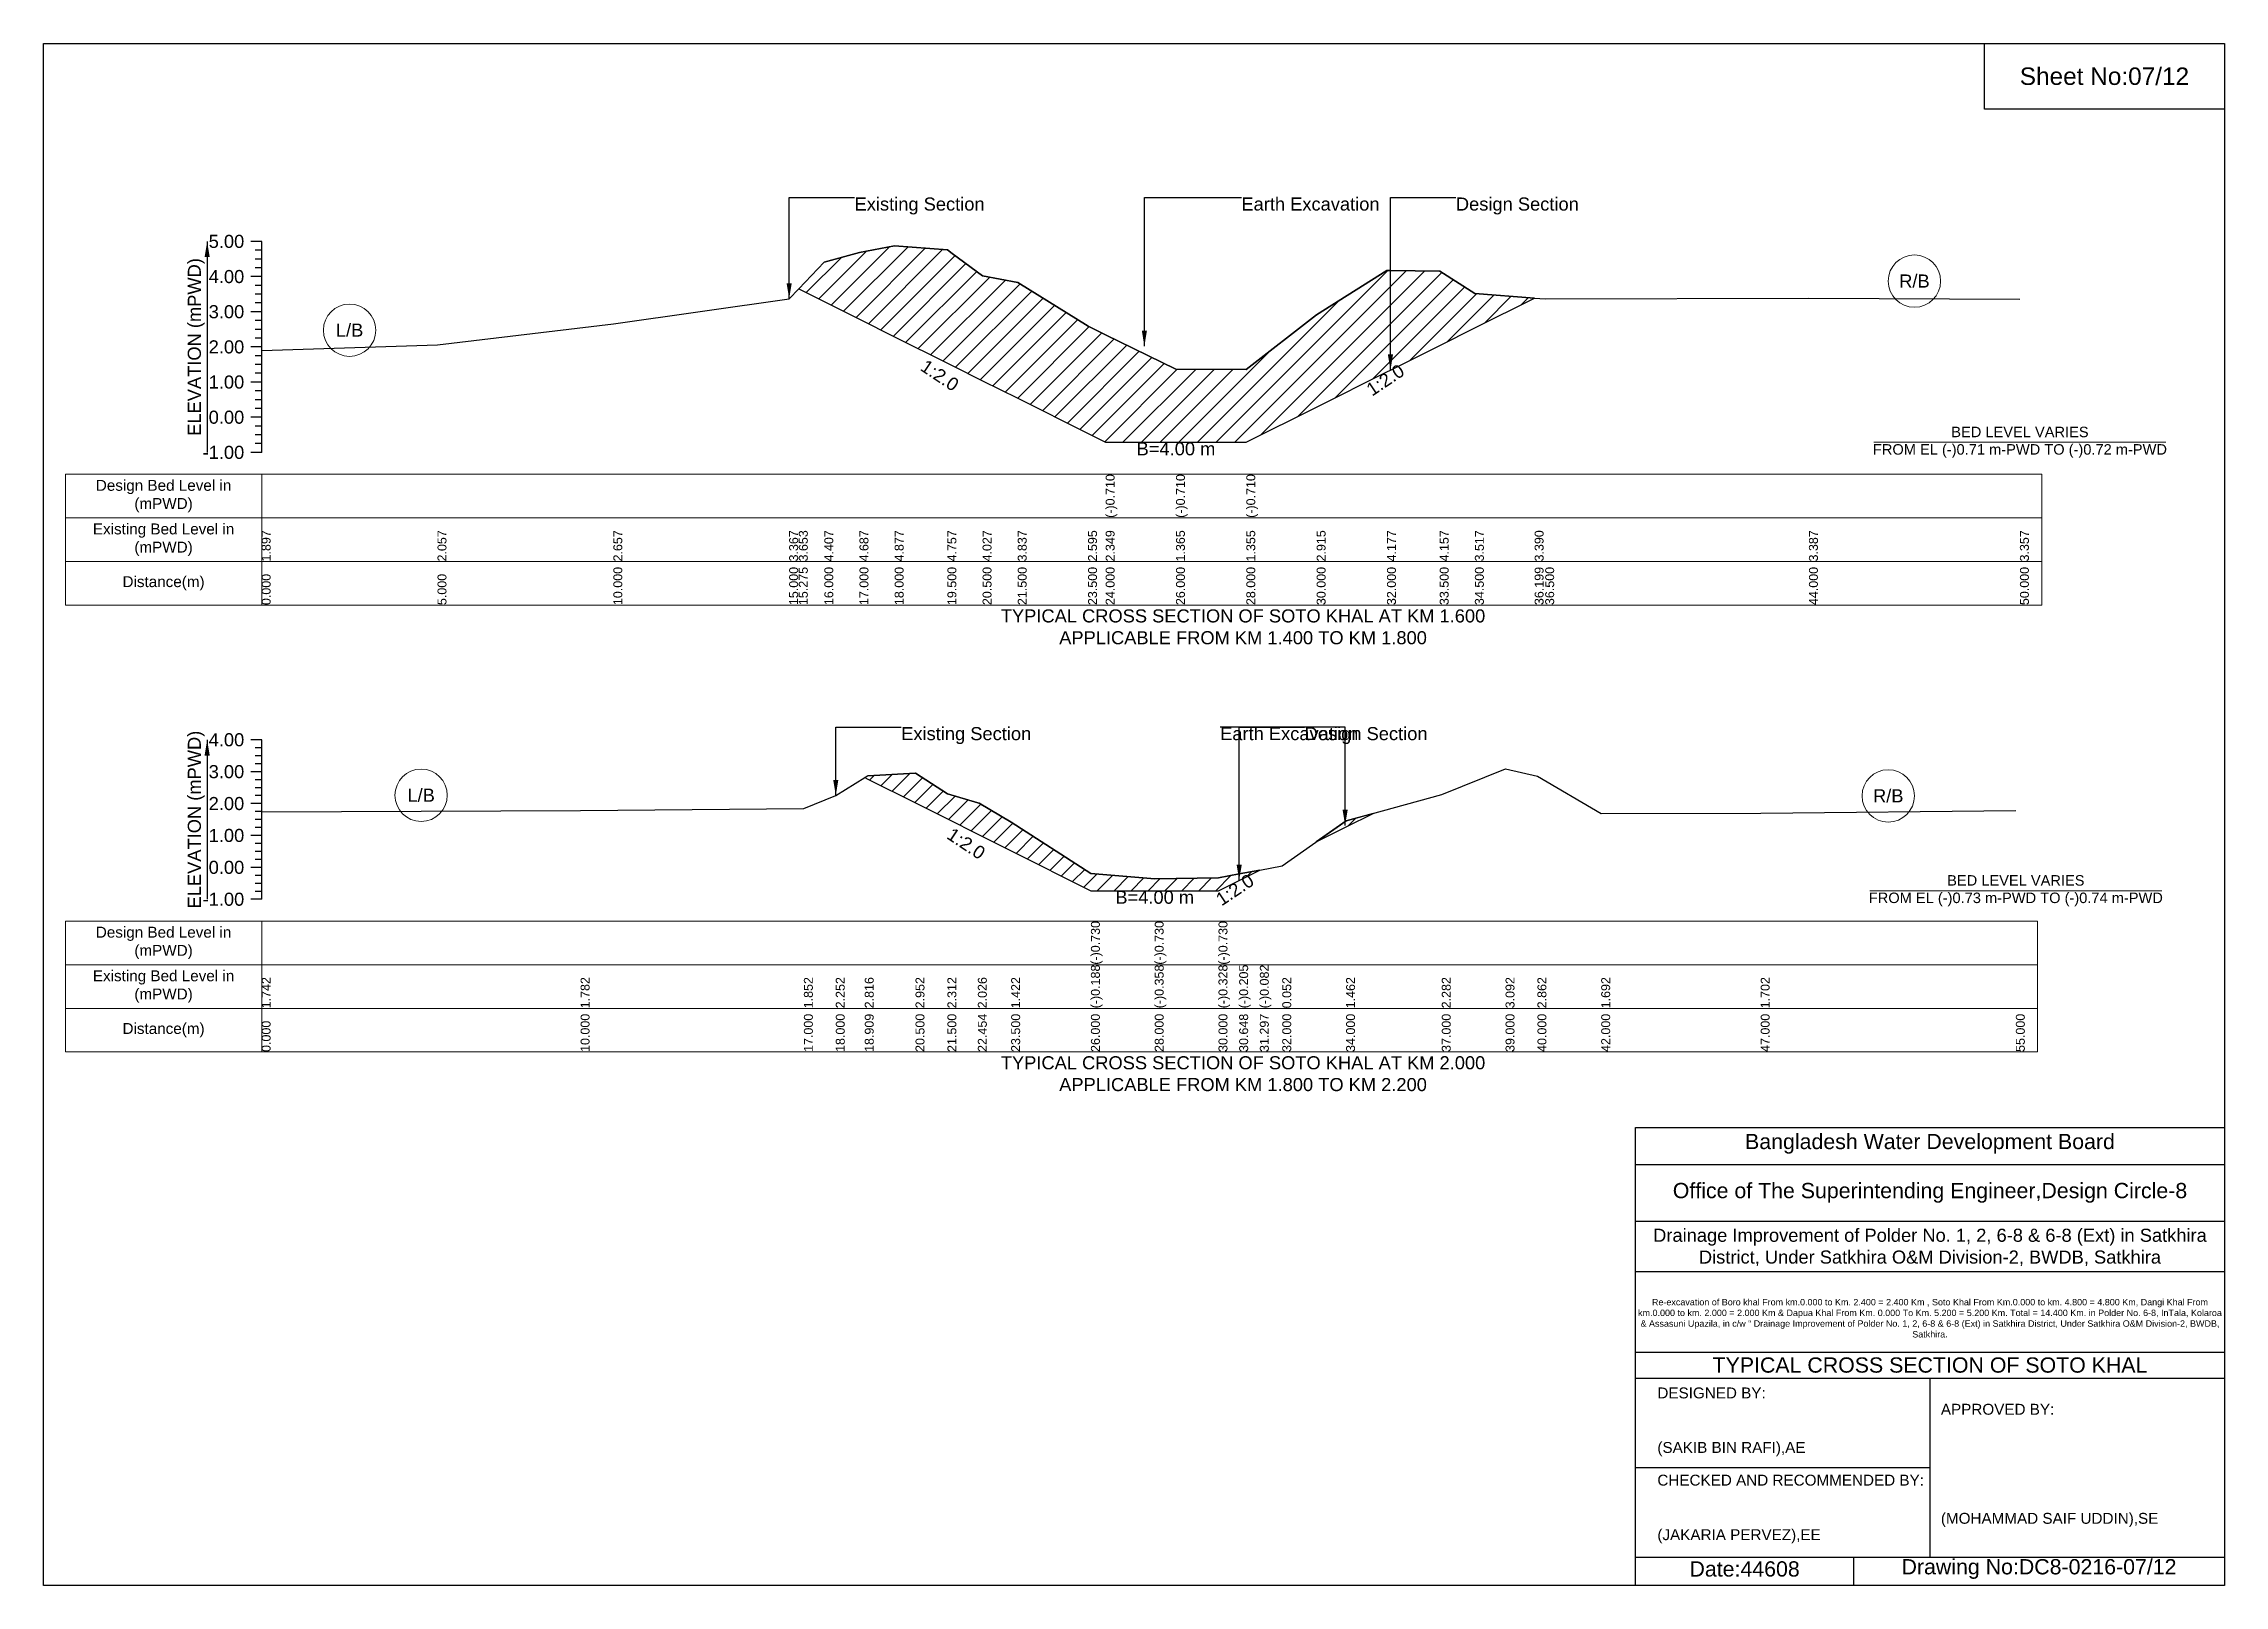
# Model space of a CAD drawing. Header units: inches. Extents: x 91000 to 218000, y -5656 to 30000.
# Drawn here: x 160000 to 168000, y -5656 to 0 of the extents above; entities that cross this region are included whole.
import ezdxf

# ---------------------------------------------------------------- set-up
doc = ezdxf.new("R2010")
doc.units = ezdxf.units.IN
doc.header["$LTSCALE"] = 7
doc.header["$MEASUREMENT"] = 0
for name, color, linetype, lineweight in [('Cross section Data Border', 7, 'Continuous', 9), ('Cross Section Labels', 7, 'Continuous', 9), ('Existing_Bed_Level for Xsection', 7, 'Continuous', 25)]:
    doc.layers.add(name, color=color, linetype=linetype, lineweight=lineweight)
doc.styles.get("Standard").update_dxf_attribs({"font": 'arial.ttf'})
doc.dimstyles.get("Standard").update_dxf_attribs({"dimtxt": 0.18, "dimasz": 0.18, "dimexe": 0.18, "dimexo": 0.0625, "dimgap": 0.09, "dimtad": 0, "dimtih": 1, "dimtoh": 1, "dimdec": 4, "dimzin": 0, "dimdsep": 46, "dimtxsty": 'Standard', "dimcen": 0.09, "dimadec": 0, "dimazin": 0, "dimtfac": 1, "dimtdec": 4, "dimtofl": 0, "dimtmove": 0, "dimatfit": 3, "dimfxl": 1, "dimtolj": 1, "dimtzin": 0, "dimarcsym": 0})

msp = doc.modelspace()

# ---------------------------------------------------------------- texts
at = {"attachment_point": 5}
for s, insert, char_height in [('Sheet No:07/12', (167560, -120), 64), ('Bangladesh Water Development Board', (166920, -4036), 56), ('Office of The Superintending Engineer,Design Circle-8', (166920, -4216), 56)]:
    msp.add_mtext(s, dxfattribs=dict(at, insert=insert, char_height=char_height))
for s, insert, char_height, width, attachment_point in [('Drainage Improvement of Polder No. 1, 2, 6-8 & 6-8 (Ext) in Satkhira District, Under Satkhira O&M Division-2, BWDB, Satkhira', (166920, -4416), 48, 2240, 5), ('Re-excavation of Boro khal From km.0.000 to Km. 2.400 = 2.400 Km , Soto Khal From Km.0.000 to km. 4.800 = 4.800 Km, Dangi Khal From km.0.000 to km. 2.000 = 2.000 Km & Dapua Khal From Km. 0.000 To Km. 5.200 = 5.200 Km. Total = 14.400 Km. in Polder No. 6-8, InTala, Kolaroa & Assasuni Upazila, in c/w “ Drainage Improvement of Polder No. 1, 2, 6-8 & 6-8 (Ext) in Satkhira District, Under Satkhira O&M Division-2, BWDB, Satkhira.', (166920, -4676), 23.565, 2160, 5), ('TYPICAL CROSS SECTION OF SOTO KHAL', (166920, -4848), 56, 2240, 5), ('DESIGNED BY:^J^J^J(SAKIB BIN RAFI),AE', (165920, -5056), 40, 1120, 4), ('APPROVED BY:^J^J^J^J^J^J(MOHAMMAD SAIF UDDIN),SE', (166960, -5216), 40, 1120, 4), ('CHECKED AND RECOMMENDED BY:^J^J^J(JAKARIA PERVEZ),EE', (165920, -5376), 40, 1120, 4), ('Date:44608', (166240, -5596), 56, 1120, 5), ('Drawing No:DC8-0216-07/12', (167320, -5596), 56, 1760, 5)]:
    msp.add_mtext(s, dxfattribs=dict(insert=insert, char_height=char_height, width=width, attachment_point=attachment_point))
at = {"layer": 'Cross section Data Border', "char_height": 40, "width": 640, "attachment_point": 5}
for s, insert in [('Design Bed Level in (mPWD)', (160440, -1659.8)), ('Existing Bed Level in (mPWD)', (160440, -1819.8)), ('Distance(m)', (160440, -1979.8)), ('Design Bed Level in (mPWD)', (160440, -3299.1)), ('Existing Bed Level in (mPWD)', (160440, -3459.1)), ('Distance(m)', (160440, -3619.1))]:
    msp.add_mtext(s, dxfattribs=dict(at, insert=insert))
at = {"layer": 'Cross Section Labels'}
for s, insert, char_height, attachment_point in [('Existing Section', (162975, -564.5), 48, 1), ('Earth Excavation', (164394, -564.5), 48, 1), ('Design Section', (165180.8, -564.5), 48, 1), ('R/B', (166863, -871.3), 48, 5), ('L/B', (161122.5, -1051.3), 48, 5), ('BED LEVEL VARIES ^JFROM EL (-)0.71 m-PWD TO (-)0.72 m-PWD', (167250, -1462.4), 38.4, 5), ('B=4.00 m', (164154, -1462.4), 48, 2), ('TYPICAL CROSS SECTION OF SOTO KHAL AT KM 1.600^JAPPLICABLE FROM KM 1.400 TO KM 1.800', (164400, -2139.8), 48, 5), ('Existing Section', (163146, -2507.3), 48, 1), ('Earth Excavation', (164316, -2507.3), 48, 1), ('Design Section', (164625.9, -2507.3), 48, 1), ('L/B', (161385, -2757.5), 48, 5), ('R/B', (166767, -2759.8), 48, 5), ('B=4.00 m', (164076, -3107.5), 48, 2), ('BED LEVEL VARIES ^JFROM EL (-)0.73 m-PWD TO (-)0.74 m-PWD', (167235, -3107.5), 38.4, 5), ('TYPICAL CROSS SECTION OF SOTO KHAL AT KM 2.000^JAPPLICABLE FROM KM 1.800 TO KM 2.200', (164400, -3779.1), 48, 5)]:
    msp.add_mtext(s, dxfattribs=dict(at, insert=insert, char_height=char_height, attachment_point=attachment_point))
at = {"layer": 'Cross Section Labels', "char_height": 48, "attachment_point": 2}
for insert, rotation in [((163301, -1197.1), 326.30993), ((164908.6, -1214.1), 33.69007), ((163397.9, -2914.7), 326.30993), ((164356.6, -3084.2), 33.69007)]:
    msp.add_mtext('1:2.0', dxfattribs=dict(at, insert=insert, rotation=rotation))
at = {"layer": 'Existing_Bed_Level for Xsection', "char_height": 48, "attachment_point": 6}
for s, insert in [('5.00', (160736, -725.8)), ('4.00', (160736, -854.8)), ('3.00', (160736, -983.8)), ('2.00', (160736, -1112.8)), ('1.00', (160736, -1241.8)), ('0.00', (160736, -1370.8)), ('-1.00', (160736, -1499.8)), ('4.00', (160736, -2554.1)), ('3.00', (160736, -2671.1)), ('2.00', (160736, -2788.1)), ('1.00', (160736, -2905.1)), ('0.00', (160736, -3022.1)), ('-1.00', (160736, -3139.1))]:
    msp.add_mtext(s, dxfattribs=dict(at, insert=insert))
at = {"layer": 'Existing_Bed_Level for Xsection', "rotation": 90}
for s, insert, char_height, attachment_point in [('ELEVATION (mPWD)', (160560, -1112.8), 48, 5), ('(-)0.710', (163896, -1739.8), 32.8, 1), ('(-)0.710', (164154, -1739.8), 32.8, 1), ('(-)0.710', (164412, -1739.8), 32.8, 1), ('1.897', (160800, -1899.8), 32.8, 1), ('2.057', (161445, -1899.8), 32.8, 1), ('2.657', (162090, -1899.8), 32.8, 1), ('3.367', (162735, -1899.8), 32.8, 1), ('3.653', (162770.4, -1899.8), 32.8, 1), ('4.407', (162864, -1899.8), 32.8, 1), ('4.687', (162993, -1899.8), 32.8, 1), ('4.877', (163122, -1899.8), 32.8, 1), ('4.757', (163315.5, -1899.8), 32.8, 1), ('4.027', (163444.5, -1899.8), 32.8, 1), ('3.837', (163573.5, -1899.8), 32.8, 1), ('2.595', (163831.5, -1899.8), 32.8, 1), ('2.349', (163896, -1899.8), 32.8, 1), ('1.365', (164154, -1899.8), 32.8, 1), ('1.355', (164412, -1899.8), 32.8, 1), ('2.915', (164670, -1899.8), 32.8, 1), ('4.177', (164928, -1899.8), 32.8, 1), ('4.157', (165121.5, -1899.8), 32.8, 1), ('3.517', (165250.5, -1899.8), 32.8, 1), ('3.390', (165469.7, -1899.8), 32.8, 1), ('3.387', (166476, -1899.8), 32.8, 1), ('3.357', (167250, -1899.8), 32.8, 1), ('0.000', (160800, -2059.8), 32.8, 1), ('5.000', (161445, -2059.8), 32.8, 1), ('10.000', (162090, -2059.8), 32.8, 1), ('15.000', (162735, -2059.8), 32.8, 1), ('15.275', (162770.4, -2059.8), 32.8, 1), ('16.000', (162864, -2059.8), 32.8, 1), ('17.000', (162993, -2059.8), 32.8, 1), ('18.000', (163122, -2059.8), 32.8, 1), ('19.500', (163315.5, -2059.8), 32.8, 1), ('20.500', (163444.5, -2059.8), 32.8, 1), ('21.500', (163573.5, -2059.8), 32.8, 1), ('23.500', (163831.5, -2059.8), 32.8, 1), ('24.000', (163896, -2059.8), 32.8, 1), ('26.000', (164154, -2059.8), 32.8, 1), ('28.000', (164412, -2059.8), 32.8, 1), ('30.000', (164670, -2059.8), 32.8, 1), ('32.000', (164928, -2059.8), 32.8, 1), ('33.500', (165121.5, -2059.8), 32.8, 1), ('34.500', (165250.5, -2059.8), 32.8, 1), ('36.199', (165469.7, -2059.8), 32.8, 1), ('36.500', (165508.5, -2059.8), 32.8, 1), ('44.000', (166476, -2059.8), 32.8, 1), ('50.000', (167250, -2059.8), 32.8, 1), ('ELEVATION (mPWD)', (160560, -2846.6), 48, 5), ('(-)0.730', (163842, -3379.1), 32.8, 1), ('(-)0.730', (164076, -3379.1), 32.8, 1), ('(-)0.730', (164310, -3379.1), 32.8, 1), ('1.742', (160800, -3539.1), 32.8, 1), ('1.782', (161970, -3539.1), 32.8, 1), ('1.852', (162789, -3539.1), 32.8, 1), ('2.252', (162906, -3539.1), 32.8, 1), ('2.816', (163012.3, -3539.1), 32.8, 1), ('2.952', (163198.5, -3539.1), 32.8, 1), ('2.312', (163315.5, -3539.1), 32.8, 1), ('2.026', (163427.2, -3539.1), 32.8, 1), ('1.422', (163549.5, -3539.1), 32.8, 1), ('(-)0.188', (163842, -3539.1), 32.8, 1), ('(-)0.358', (164076, -3539.1), 32.8, 1), ('(-)0.328', (164310, -3539.1), 32.8, 1), ('(-)0.205', (164385.9, -3539.1), 32.8, 1), ('(-)0.082', (164461.7, -3539.1), 32.8, 1), ('0.052', (164544, -3539.1), 32.8, 1), ('1.462', (164778, -3539.1), 32.8, 1), ('2.282', (165129, -3539.1), 32.8, 1), ('3.092', (165363, -3539.1), 32.8, 1), ('2.862', (165480, -3539.1), 32.8, 1), ('1.692', (165714, -3539.1), 32.8, 1), ('1.702', (166299, -3539.1), 32.8, 1), ('0.000', (160800, -3699.1), 32.8, 1), ('10.000', (161970, -3699.1), 32.8, 1), ('17.000', (162789, -3699.1), 32.8, 1), ('18.000', (162906, -3699.1), 32.8, 1), ('18.909', (163012.3, -3699.1), 32.8, 1), ('20.500', (163198.5, -3699.1), 32.8, 1), ('21.500', (163315.5, -3699.1), 32.8, 1), ('22.454', (163427.2, -3699.1), 32.8, 1), ('23.500', (163549.5, -3699.1), 32.8, 1), ('26.000', (163842, -3699.1), 32.8, 1), ('28.000', (164076, -3699.1), 32.8, 1), ('30.000', (164310, -3699.1), 32.8, 1), ('30.648', (164385.9, -3699.1), 32.8, 1), ('31.297', (164461.7, -3699.1), 32.8, 1), ('32.000', (164544, -3699.1), 32.8, 1), ('34.000', (164778, -3699.1), 32.8, 1), ('37.000', (165129, -3699.1), 32.8, 1), ('39.000', (165363, -3699.1), 32.8, 1), ('40.000', (165480, -3699.1), 32.8, 1), ('42.000', (165714, -3699.1), 32.8, 1), ('47.000', (166299, -3699.1), 32.8, 1), ('55.000', (167235, -3699.1), 32.8, 1)]:
    msp.add_mtext(s, dxfattribs=dict(at, insert=insert, char_height=char_height, attachment_point=attachment_point))

# ---------------------------------------------------------------- hatches: boundary and pattern name
at = {"layer": 'Existing_Bed_Level for Xsection'}
h = msp.add_hatch(dxfattribs=at)
h.set_pattern_fill('ANSI31', color=256, scale=387, style=0)
h.paths.add_polyline_path([(162770.4, -899.6), (162864, -946.4), (162993, -1010.9), (163122, -1075.4), (163315.5, -1172.1), (163333.2, -1181), (163444.5, -1236.6), (163573.5, -1301.1), (163831.5, -1430.1), (163896, -1462.4), (164154, -1462.4), (164412, -1462.4), (164670, -1333.4), (164928, -1204.4), (164940.8, -1198), (165121.5, -1107.6), (165250.5, -1043.1), (165469.7, -933.5), (165250.5, -917.1), (165121.5, -834.5), (164940.8, -832.1), (164928, -832), (164670, -994.8), (164412, -1196), (164154, -1194.7), (163896, -1067.8), (163831.5, -1036), (163573.5, -875.8), (163444.5, -851.3), (163333.2, -770.1), (163315.5, -757.1), (163122, -741.7), (162993, -766.2), (162864, -802.3)])
h = msp.add_hatch(dxfattribs=at)
h.set_pattern_fill('ANSI31', color=256, scale=351, style=0)
h.paths.add_polyline_path([(163012.3, -2692.7), (163023, -2698), (163198.5, -2785.8), (163315.5, -2844.3), (163427.2, -2900.1), (163432.5, -2902.8), (163549.5, -2961.3), (163842, -3107.5), (164076, -3107.5), (164310, -3107.5), (164385.9, -3069.6), (164461.7, -3031.7), (164385.9, -3046.1), (164310, -3060.5), (164076, -3064), (163842, -3044.1), (163549.5, -2855.7), (163432.5, -2786.7), (163427.2, -2785.1), (163315.5, -2751.6), (163198.5, -2676.7), (163023, -2686.1)])
h = msp.add_hatch(dxfattribs=at)
h.set_pattern_fill('ANSI31', color=256, scale=351, style=0)
h.paths.add_polyline_path([(164668.4, -2928.3), (164778, -2873.5), (164877.1, -2824), (164778, -2851.1)])

# ---------------------------------------------------------------- linework, layer by layer
for points in [[(160000, 0), (168000, 0), (168000, -5656), (160000, -5656)], [(167120, 0), (168000, 0), (168000, -240), (167120, -240)]]:
    msp.add_lwpolyline(points, close=True)
for points in [[(165840, -5656), (165840, -3976), (168000, -3976)], [(165840, -4112), (168000, -4112)], [(165840, -4320), (168000, -4320)], [(165840, -4504), (168000, -4504)], [(165840, -4800), (168000, -4800)], [(165840, -4896), (168000, -4896)], [(166920, -4896), (166920, -5552)], [(165840, -5224), (166920, -5224)], [(165840, -5552), (168000, -5552)], [(166640, -5552), (166640, -5656)]]:
    msp.add_lwpolyline(points)
at = {"layer": 'Cross section Data Border'}
for points in [[(160080, -1579.8), (167330, -1579.8), (167330, -2059.8), (160080, -2059.8)], [(160080, -3219.1), (167315, -3219.1), (167315, -3699.1), (160080, -3699.1)]]:
    msp.add_lwpolyline(points, close=True, dxfattribs=at)
for points in [[(160800, -1579.8), (160800, -2059.8)], [(160080, -1739.8), (167330, -1739.8)], [(160080, -1899.8), (167330, -1899.8)], [(160800, -3219.1), (160800, -3699.1)], [(160080, -3379.1), (167315, -3379.1)], [(160080, -3539.1), (167315, -3539.1)]]:
    msp.add_lwpolyline(points, dxfattribs=at)
at = {"layer": 'Cross Section Labels'}
for points in [[(166714.2, -1462.4), (167785.8, -1462.4)], [(166699.2, -3107.5), (167770.8, -3107.5)]]:
    msp.add_lwpolyline(points, dxfattribs=at)
for centre in [(166863, -871.3), (161122.5, -1051.3), (161385, -2757.5), (166767, -2759.8)]:
    msp.add_circle(centre, 96, dxfattribs=at)
at = {"layer": 'Existing_Bed_Level for Xsection'}
for points in [[(160800, -725.8), (160760, -725.8)], [(160800, -758), (160776, -758)], [(160800, -790.3), (160776, -790.3)], [(160800, -1499.8), (160800, -1370.8), (160800, -1241.8), (160800, -1112.8), (160800, -983.8), (160800, -854.8), (160800, -725.8)], [(160800, -1126.1), (161445, -1105.4), (162090, -1028), (162735, -936.5), (162770.4, -899.6), (162864, -802.3), (162993, -766.2), (163122, -741.7), (163315.5, -757.1), (163333.2, -770.1), (163444.5, -851.3), (163573.5, -875.8), (163831.5, -1036), (163896, -1067.8), (163896, -1067.8), (164154, -1194.7), (164154, -1194.7), (164412, -1196), (164412, -1196), (164670, -994.8), (164928, -832), (164940.8, -832.1), (165121.5, -834.5), (165250.5, -917.1), (165469.7, -933.5), (165508.5, -936.5), (166476, -933.9), (167250, -937.7)], [(160800, -854.8), (160760, -854.8)], [(160800, -822.5), (160776, -822.5)], [(160800, -887), (160776, -887)], [(160800, -919.3), (160776, -919.3)], [(160800, -951.5), (160776, -951.5)], [(160800, -983.8), (160760, -983.8)], [(160800, -1016), (160776, -1016)], [(160800, -1112.8), (160760, -1112.8)], [(160800, -1048.3), (160776, -1048.3)], [(160800, -1080.5), (160776, -1080.5)], [(160800, -1145), (160776, -1145)], [(160800, -1177.3), (160776, -1177.3)], [(160800, -1241.8), (160760, -1241.8)], [(160800, -1209.5), (160776, -1209.5)], [(160800, -1274), (160776, -1274)], [(160800, -1306.3), (160776, -1306.3)], [(160800, -1338.5), (160776, -1338.5)], [(160800, -1370.8), (160760, -1370.8)], [(160800, -1403), (160776, -1403)], [(160800, -1435.3), (160776, -1435.3)], [(160800, -1499.8), (160760, -1499.8)], [(160800, -1467.5), (160776, -1467.5)], [(160800, -2554.1), (160760, -2554.1)], [(160800, -3139.1), (160800, -3022.1), (160800, -2905.1), (160800, -2788.1), (160800, -2671.1), (160800, -2554.1)], [(160800, -2583.4), (160776, -2583.4)], [(160800, -2612.6), (160776, -2612.6)], [(160800, -2671.1), (160760, -2671.1)], [(160800, -2641.9), (160776, -2641.9)], [(160800, -2700.4), (160776, -2700.4)], [(160800, -2818.3), (161970, -2813.6), (162789, -2805.4), (162906, -2758.6), (163012.3, -2692.7), (163023, -2686.1), (163198.5, -2676.7), (163315.5, -2751.6), (163427.2, -2785.1), (163432.5, -2786.7), (163549.5, -2855.7), (163842, -3044.1), (163842, -3044.1), (164076, -3064), (164076, -3064), (164310, -3060.5), (164310, -3060.5), (164385.9, -3046.1), (164461.7, -3031.7), (164544, -3016), (164778, -2851.1), (165129, -2755.1), (165363, -2660.3), (165480, -2687.3), (165714, -2824.2), (166299, -2823), (167235, -2813.6)], [(160800, -2788.1), (160760, -2788.1)], [(160800, -2729.6), (160776, -2729.6)], [(160800, -2758.9), (160776, -2758.9)], [(160800, -2817.4), (160776, -2817.4)], [(160800, -2846.6), (160776, -2846.6)], [(160800, -2875.9), (160776, -2875.9)], [(160800, -2905.1), (160760, -2905.1)], [(160800, -2934.4), (160776, -2934.4)], [(160800, -3022.1), (160760, -3022.1)], [(160800, -2963.6), (160776, -2963.6)], [(160800, -2992.9), (160776, -2992.9)], [(160800, -3051.4), (160776, -3051.4)], [(160800, -3080.6), (160776, -3080.6)], [(160800, -3109.9), (160776, -3109.9)], [(160800, -3139.1), (160760, -3139.1)]]:
    msp.add_lwpolyline(points, dxfattribs=at)
for points in [[(162770.4, -899.6), (162770.4, -899.6), (162864, -946.4), (162993, -1010.9), (163122, -1075.4), (163315.5, -1172.1), (163333.2, -1181), (163444.5, -1236.6), (163573.5, -1301.1), (163831.5, -1430.1), (163896, -1462.4), (163896, -1462.4), (164154, -1462.4), (164154, -1462.4), (164412, -1462.4), (164412, -1462.4), (164670, -1333.4), (164928, -1204.4), (164940.8, -1198), (165121.5, -1107.6), (165250.5, -1043.1), (165469.7, -933.5), (165469.7, -933.5), (165469.7, -933.5), (165250.5, -917.1), (165121.5, -834.5), (164940.8, -832.1), (164928, -832), (164670, -994.8), (164412, -1196), (164412, -1196), (164154, -1194.7), (164154, -1194.7), (163896, -1067.8), (163896, -1067.8), (163831.5, -1036), (163573.5, -875.8), (163444.5, -851.3), (163333.2, -770.1), (163315.5, -757.1), (163122, -741.7), (162993, -766.2), (162864, -802.3), (162770.4, -899.6)], [(163012.3, -2692.7), (163012.3, -2692.7), (163023, -2698), (163198.5, -2785.8), (163315.5, -2844.3), (163427.2, -2900.1), (163432.5, -2902.8), (163549.5, -2961.3), (163842, -3107.5), (163842, -3107.5), (164076, -3107.5), (164076, -3107.5), (164310, -3107.5), (164310, -3107.5), (164385.9, -3069.6), (164461.7, -3031.7), (164385.9, -3046.1), (164310, -3060.5), (164310, -3060.5), (164076, -3064), (164076, -3064), (163842, -3044.1), (163842, -3044.1), (163549.5, -2855.7), (163432.5, -2786.7), (163427.2, -2785.1), (163315.5, -2751.6), (163198.5, -2676.7), (163023, -2686.1), (163012.3, -2692.7)], [(164668.4, -2928.3), (164778, -2873.5), (164877.1, -2824), (164778, -2851.1)]]:
    msp.add_lwpolyline(points, close=True, dxfattribs=at)

msp.set_redraw_order([(e.dxf.handle, doc.entitydb.next_handle()) for e in msp.query("TEXT MTEXT ATTDEF DIMENSION ARC_DIMENSION")])  # texts and dimensions are drawn at this point

# ---------------------------------------------------------------- leaders
at = {"layer": 'Cross Section Labels', "annotation_type": 0, "has_hookline": 1}
for points, hookline_direction, text_width in [([(162735, -936.5), (162735, -564.5), (162974.9, -564.5)], 0, 467.2), ([(164038.1, -1110.3), (164038.1, -564.5), (164393.9, -564.5)], 0, 497), ([(164940.8, -1198), (164940.8, -564.5), (165180.8, -564.5)], 0, 441.2), ([(162906, -2758.6), (162906, -2507.3), (163145.9, -2507.3)], 0, 467.2), ([(164774.5, -2867.8), (164774.5, -2507.3), (164316.1, -2507.3)], 1, 497), ([(164385.9, -3069.6), (164385.9, -2507.3), (164625.8, -2507.3)], 0, 441.2)]:
    msp.add_leader(points, dimstyle='Standard', override={"dimasz": 57.6}, dxfattribs=dict(at, hookline_direction=hookline_direction, text_width=text_width))
at = {"layer": 'Existing_Bed_Level for Xsection'}
for points in [[(160600, -725.8), (160600, -1499.8)], [(160600, -2554.1), (160600, -3139.1)]]:
    msp.add_leader(points, dimstyle='Standard', override={"dimasz": 57.6}, dxfattribs=at)

doc.saveas('drawing.dxf')
